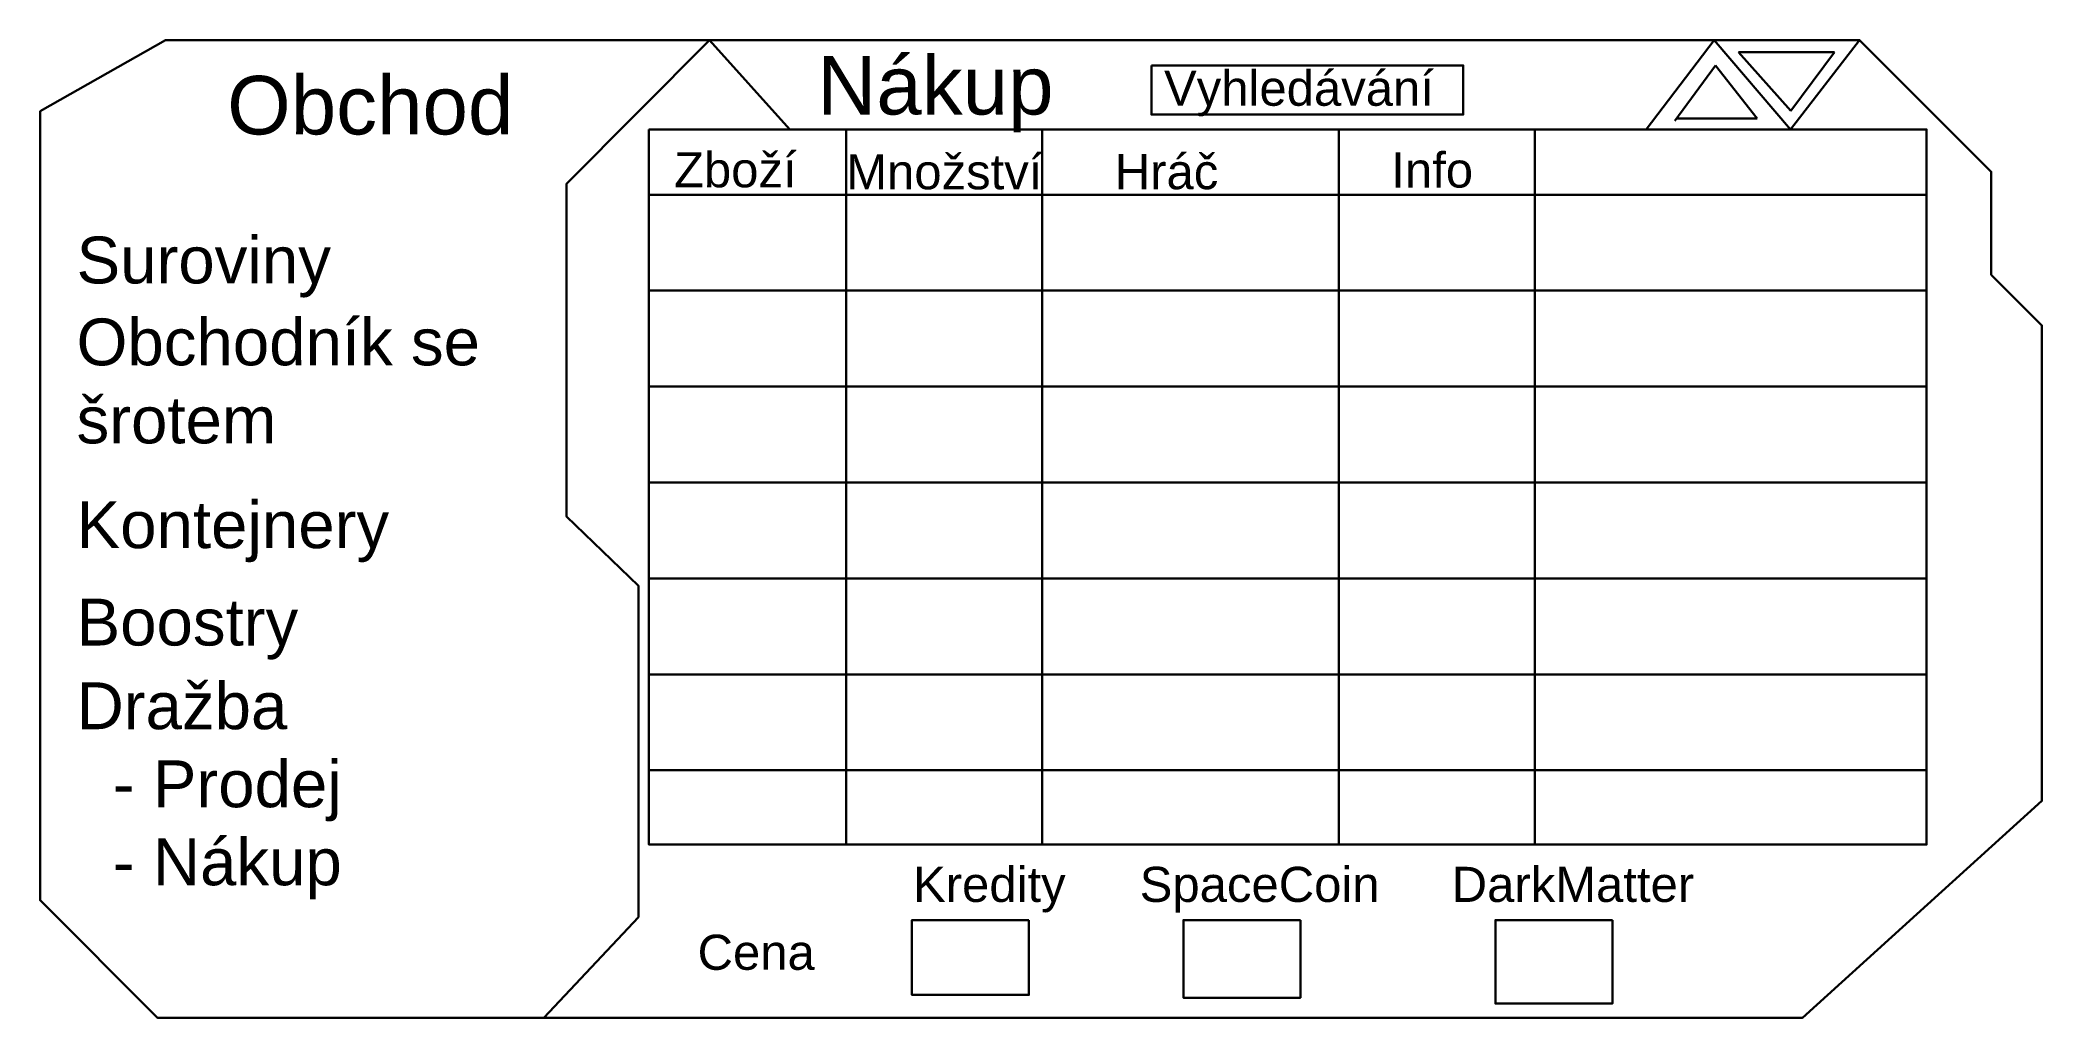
# Model space of a CAD drawing. Header units: millimetres. Extents: x 33057 to 249580, y -15894 to 47997.
# Drawn here: x 60483 to 62194, y -9943 to -9107 of the extents above; entities that cross this region are included whole.
import ezdxf

# ---------------------------------------------------------------- set-up
doc = ezdxf.new("R2010")
doc.units = ezdxf.units.MM
doc.layers.add('Obrys', color=253, linetype='Continuous', lineweight=30)
doc.layers.add('základní', color=4, linetype='Continuous')
doc.styles.get("Standard").update_dxf_attribs({"font": 'arial.ttf'})

msp = doc.modelspace()

# ---------------------------------------------------------------- texts
at = {"layer": 'Obrys', "attachment_point": 1}
for s, width, heights, insert, char_height in [('Nákup', 273.839, [86], (61147.7, -9120.7), 50), ('Obchod', 273.839, [86], (60643.4, -9137.7), 50), ('Vyhledávání', 273.839, [86], (61444, -9133.2), 30), ('Zboží', 273.839, [86], (61025.2, -9202.9), 30), ('Množství', 273.839, [86], (61172.4, -9204.6), 30), ('Hráč', 273.839, [86], (61401.9, -9204.5), 30), ('Info', 273.839, [86], (61638.2, -9203.1), 30), ('Suroviny', 273.839, [86], (60514.7, -9275), 40), ('Obchodník se šrotem', 492.352, [174], (60514.7, -9345), 40), ('Kontejnery', 327.58, [86], (60514.7, -9501.2), 40), ('Boostry', 394.133, [86], (60514.7, -9584.4), 40), ('Kredity', 573.253, [95.2], (61229.5, -9813.5), 30), ('SpaceCoin', 573.253, [95.2], (61423.2, -9813.5), 30), ('DarkMatter', 573.253, [95.2], (61689.8, -9813.5), 30), ('Cena', 273.839, [86], (61045.4, -9871.5), 30)]:
    msp.add_mtext_dynamic_manual_height_columns(s, width=width, gutter_width=12.5, heights=heights, dxfattribs=dict(at, insert=insert, char_height=char_height))
at = {"layer": 'Obrys', "color": 114, "true_color": 0x139b48, "insert": (60514.7, -9655.9), "char_height": 40, "attachment_point": 1}
msp.add_mtext_dynamic_manual_height_columns('Dražba\\P  - Prodej\\P  - Nákup', width=473.146, gutter_width=12.5, heights=[260.1], dxfattribs=at)

# ---------------------------------------------------------------- linework, layer by layer
at = {"layer": 'základní', "lineweight": 30}
for p, q in [((61055.7, -9107.1), (61124.2, -9183.4)), ((61914.2, -9107.1), (61856.1, -9183.4)), ((61979.3, -9183.4), (61914.2, -9107.1)), ((61979.3, -9183.4), (62038.4, -9107.1)), ((61124.2, -9183.4), (61979.3, -9183.4)), ((61172.4, -9183.4), (61172.4, -9794.5)), ((61340, -9183.4), (61340, -9794.5)), ((61593.5, -9183.4), (61593.5, -9794.5)), ((61761, -9183.4), (61761, -9794.5)), ((61003.8, -9239.3), (62095.7, -9239.3)), ((61003.8, -9321.2), (62095.7, -9321.2)), ((61003.8, -9403.2), (62095.7, -9403.2)), ((61003.8, -9485.2), (62095.7, -9485.2)), ((61003.8, -9567.1), (62095.7, -9567.1)), ((61003.8, -9649.1), (62095.7, -9649.1)), ((61003.8, -9731), (62095.7, -9731))]:
    msp.add_line(p, q, dxfattribs=at)
at = {"layer": 'základní', "color": 152, "lineweight": 30, "true_color": 0x2776bb}
for p, q in [((61979.7, -9167.6), (61935, -9117.5)), ((61935, -9117.5), (62017, -9117.5)), ((62017, -9117.5), (61979.7, -9167.6))]:
    msp.add_line(p, q, dxfattribs=at)
at = {"layer": 'základní', "color": 6, "lineweight": 30}
for p, q in [((61880.6, -9176.2), (61915.2, -9128.7)), ((61915.2, -9128.7), (61950.9, -9174)), ((61950.9, -9174), (61882.1, -9174))]:
    msp.add_line(p, q, dxfattribs=at)
at = {"layer": 'základní', "lineweight": 30}
for points in [[(60914.1, -9942.6), (60584, -9942.6), (60483.5, -9842), (60483.5, -9167.9), (60590.7, -9107.1), (61055.7, -9107.1), (60933.4, -9229.8), (60933.4, -9514.2), (60994.9, -9573.3), (60994.9, -9856.5)], [(60933.4, -9229.8), (61055.7, -9107.1), (62038.4, -9107.1), (62150.9, -9219.6), (62150.9, -9307.6), (62194.2, -9350.9), (62194.2, -9757.2), (61989.5, -9942.6), (60914.1, -9942.6), (60994.9, -9856.5), (60994.9, -9573.3), (60933.4, -9514.2)], [(61433.2, -9128.7), (61699.7, -9128.7), (61699.7, -9170.8), (61433.2, -9170.8)], [(61003.8, -9183.4), (62095.7, -9183.4), (62095.7, -9794.5), (61003.8, -9794.5)], [(61328.6, -9859), (61228.6, -9859), (61228.6, -9922.9), (61328.6, -9922.9)], [(61560.6, -9859), (61460.6, -9859), (61460.6, -9925.4), (61560.6, -9925.4)], [(61827.2, -9859), (61727.2, -9859), (61727.2, -9930.4), (61827.2, -9930.4)]]:
    msp.add_lwpolyline(points, close=True, dxfattribs=at)

msp.set_redraw_order([(e.dxf.handle, doc.entitydb.next_handle()) for e in msp.query("TEXT MTEXT ATTDEF DIMENSION ARC_DIMENSION")])  # texts and dimensions are drawn at this point

doc.saveas('drawing.dxf')
